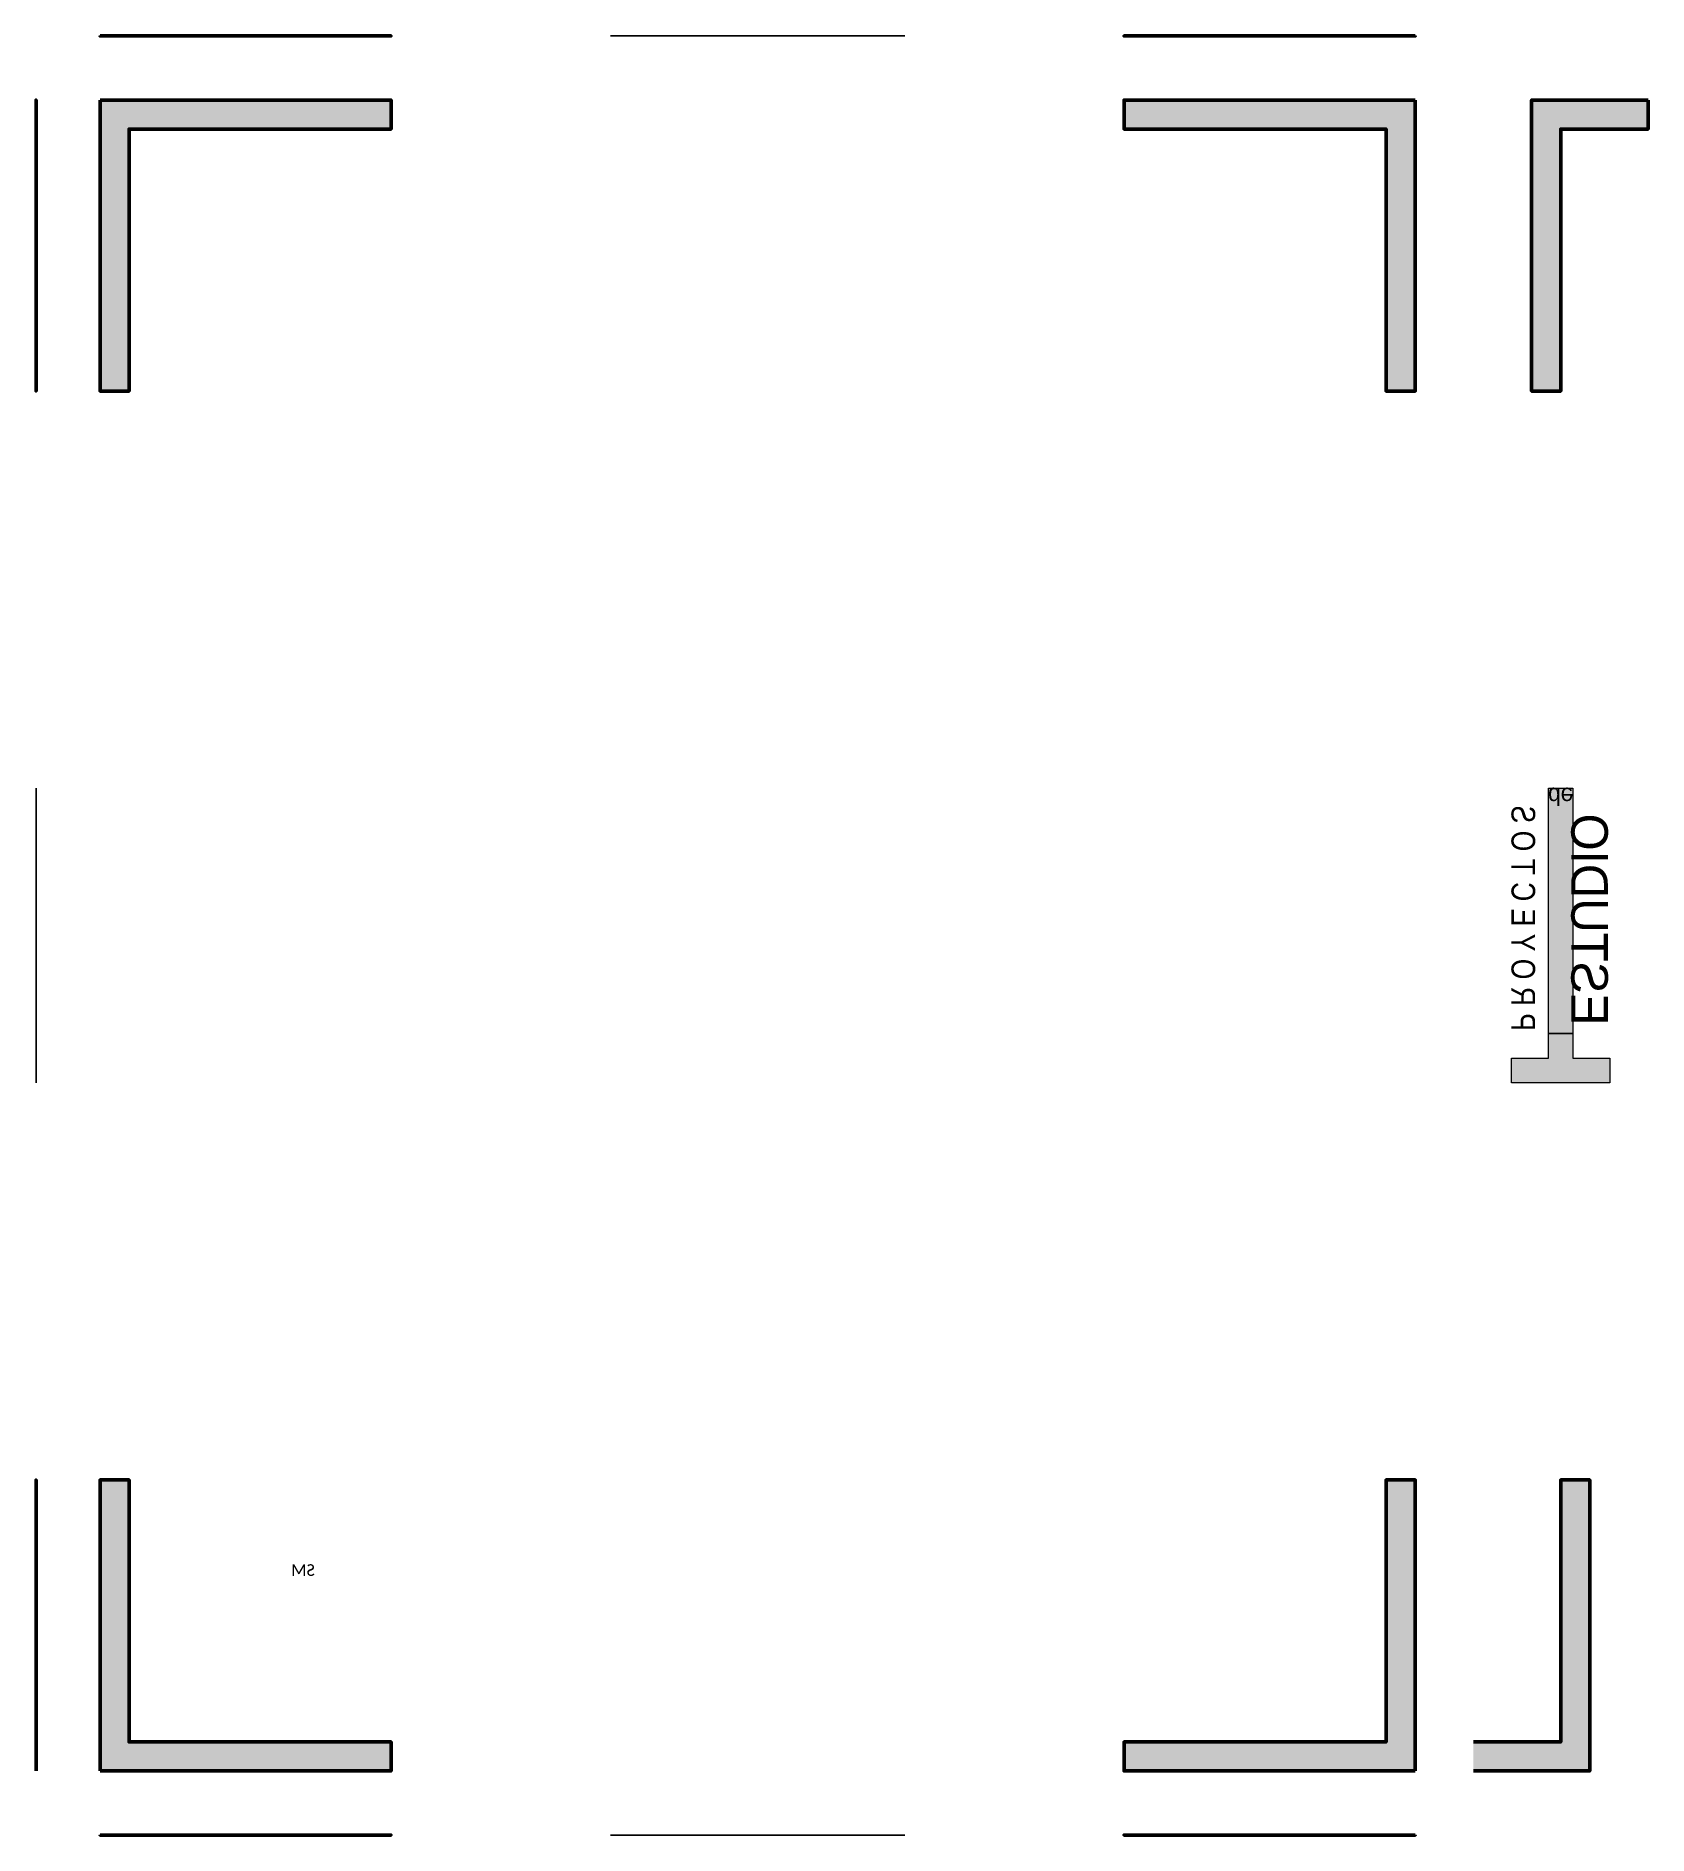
# Model space of a CAD drawing. Header units: metres. Extents: x -0.31 to 4.53, y -0.06 to 3.96.
# Drawn here: x 3.7849 to 4.0618, y 3.1751 to 3.4841 of the extents above; entities that cross this region are included whole.
import ezdxf
from ezdxf.enums import TextEntityAlignment as Align

# ---------------------------------------------------------------- set-up
doc = ezdxf.new("R2010")
doc.units = ezdxf.units.M
doc.layers.get('0').update_dxf_attribs({"color": 255, "plot": 0})
doc.layers.add('G-Title_layouts', color=7, linetype='Continuous', lineweight=50, true_color=0x323232)
doc.styles.add('CTDi Corporate', font='Skia.ttf')
doc.styles.get("Standard").update_dxf_attribs({"font": 'Candara.ttf'})

msp = doc.modelspace()

# ---------------------------------------------------------------- texts
at = {"layer": 'G-Title_layouts', "color": 30, "linetype": 'Continuous', "true_color": 0xfa7d00, "extrusion": (2.24964e-32, 1, 1.83697e-16), "style": 'CTDi Corporate', "width": 0.8375}
msp.add_text('P R O Y E C T O S', height=0.0040638, rotation=180, dxfattribs=at).set_placement((-3.91177, -0.00632, 3.48407), align=Align.BOTTOM_CENTER)
at = {"layer": 'G-Title_layouts', "color": 18, "linetype": 'Continuous', "true_color": 0x000000, "extrusion": (2.24964e-32, 1, 1.83697e-16), "style": 'CTDi Corporate', "width": 0.975}
msp.add_text('ESTUDIO', height=0.00628, rotation=180, dxfattribs=at).set_placement((-3.91156, -0.01593, 3.48407), align=Align.BOTTOM_CENTER)
at = {"layer": 'G-Title_layouts', "color": 7, "linetype": 'Continuous', "lineweight": 100, "true_color": 0xfefefe, "transparency": 33554687, "extrusion": (2.24964e-32, 1, 1.83697e-16), "style": 'CTDi Corporate', "width": 0.975}
msp.add_text('de', height=0.003002, rotation=270, dxfattribs=at).set_placement((-3.93511, -0.016, 3.48407), align=Align.BOTTOM_CENTER)
at = {"layer": 'G-Title_layouts', "color": 7, "linetype": 'Continuous', "lineweight": 100, "true_color": 0xfefefe, "transparency": 33554687, "extrusion": (-1.22465e-16, 0, -1), "style": 'CTDi Corporate', "width": 0.975}
msp.add_text('de', height=0.003002, rotation=180, dxfattribs=at).set_placement((-4.04677, 3.35586, 0.032), align=Align.BOTTOM_CENTER)
at = {"layer": 'G-Title_layouts', "color": 30, "linetype": 'Continuous', "true_color": 0xfa7d00, "extrusion": (-1.22465e-16, 0, -1), "style": 'CTDi Corporate', "width": 0.8375}
msp.add_text('P R O Y E C T O S', height=0.0040638, rotation=90, dxfattribs=at).set_placement((-4.03709, 3.33253, 0.032), align=Align.BOTTOM_CENTER)
at = {"layer": 'G-Title_layouts', "color": 18, "linetype": 'Continuous', "true_color": 0x000000, "extrusion": (-1.22465e-16, 0, -1), "style": 'CTDi Corporate', "width": 0.975}
msp.add_text('ESTUDIO', height=0.00628, rotation=90, dxfattribs=at).set_placement((-4.0467, 3.33232, 0.032), align=Align.BOTTOM_CENTER)
at = {"layer": 'G-Title_layouts', "color": 30, "linetype": 'Continuous', "true_color": 0xfa7d00, "extrusion": (-1, 0, 6.12323e-17), "style": 'CTDi Corporate', "width": 0.8375}
msp.add_text('P R O Y E C T O S', height=0.0040638, dxfattribs=at).set_placement((-3.32662, -0.02568, -3.78487), align=Align.BOTTOM_CENTER)
at = {"layer": 'G-Title_layouts', "color": 18, "linetype": 'Continuous', "true_color": 0x000000, "extrusion": (-1, 0, 6.12323e-17), "style": 'CTDi Corporate', "width": 0.975}
msp.add_text('ESTUDIO', height=0.00628, dxfattribs=at).set_placement((-3.32683, -0.01607, -3.78487), align=Align.BOTTOM_CENTER)
at = {"layer": 'G-Title_layouts', "color": 7, "linetype": 'Continuous', "lineweight": 100, "true_color": 0xfefefe, "transparency": 33554687, "extrusion": (-1, 0, 6.12323e-17), "style": 'CTDi Corporate', "width": 0.975}
msp.add_text('de', height=0.003002, rotation=90, dxfattribs=at).set_placement((-3.30328, -0.016, -3.78487), align=Align.BOTTOM_CENTER)
at = {"layer": 'G-Title_layouts', "linetype": 'Continuous', "lineweight": 5, "extrusion": (-1.22465e-16, 0, -1)}
msp.add_text('SM', height=0.002, dxfattribs=at).set_placement((-3.83279, 3.22158, 0.032), align=Align.TOP_LEFT)
at = {"layer": 'G-Title_layouts', "color": 7, "linetype": 'Continuous', "lineweight": 100, "true_color": 0xfefefe, "transparency": 33554687, "extrusion": (-7.4988e-33, -1, -6.12323e-17), "style": 'CTDi Corporate', "width": 0.975}
msp.add_text('de', height=0.003002, rotation=270, dxfattribs=at).set_placement((3.88252, -0.016, -3.17507), align=Align.BOTTOM_CENTER)
at = {"layer": 'G-Title_layouts', "color": 30, "linetype": 'Continuous', "true_color": 0xfa7d00, "extrusion": (-7.4988e-33, -1, -6.12323e-17), "style": 'CTDi Corporate', "width": 0.8375}
msp.add_text('P R O Y E C T O S', height=0.0040638, rotation=180, dxfattribs=at).set_placement((3.90586, -0.00632, -3.17507), align=Align.BOTTOM_CENTER)
at = {"layer": 'G-Title_layouts', "color": 18, "linetype": 'Continuous', "true_color": 0x000000, "extrusion": (-7.4988e-33, -1, -6.12323e-17), "style": 'CTDi Corporate', "width": 0.975}
msp.add_text('ESTUDIO', height=0.00628, rotation=180, dxfattribs=at).set_placement((3.90607, -0.01593, -3.17507), align=Align.BOTTOM_CENTER)

# ---------------------------------------------------------------- hatches: boundary and pattern name
at = {"true_color": 0x000000, "extrusion": (2.24964e-32, 1, 1.83697e-16)}
h = msp.add_hatch(color=18, dxfattribs=at)
h.dxf.hatch_style = 1
h.paths.add_polyline_path([(-3.80087, -0.016), (-3.80087, -0.031), (-3.79587, -0.031), (-3.79587, -0.011), (-3.84587, -0.011), (-3.84587, -0.016)])
h = msp.add_hatch(color=18, dxfattribs=at)
h.dxf.hatch_style = 1
h.paths.add_polyline_path([(-4.01677, -0.016), (-4.01677, -0.001), (-4.02177, -0.001), (-4.02177, -0.021), (-3.97177, -0.021), (-3.97177, -0.016)])
at = {"true_color": 0x000000, "extrusion": (-1, 0, 6.12323e-17)}
h = msp.add_hatch(color=18, dxfattribs=at)
h.dxf.hatch_style = 1
h.paths.add_polyline_path([(-3.46807, -0.016), (-3.42307, -0.016), (-3.42307, -0.011), (-3.47307, -0.011), (-3.47307, -0.031), (-3.46807, -0.031)])
at = {"true_color": 0x000000}
h = msp.add_hatch(color=18, dxfattribs=at)
h.dxf.hatch_style = 1
h.paths.add_polyline_path([(3.80087, 3.46807), (3.84587, 3.46807), (3.84587, 3.47307), (3.79587, 3.47307), (3.79587, 3.42307), (3.80087, 3.42307)])
at = {"true_color": 0x000000, "extrusion": (-1.22465e-16, 0, -1)}
h = msp.add_hatch(color=18, dxfattribs=at)
h.dxf.hatch_style = 1
h.paths.add_polyline_path([(-3.97177, 3.46807), (-3.97177, 3.47307), (-4.02177, 3.47307), (-4.02177, 3.42307), (-4.01677, 3.42307), (-4.01677, 3.46807)])
h = msp.add_hatch(color=18, dxfattribs=at)
h.dxf.hatch_style = 1
h.paths.add_polyline_path([(-4.04677, 3.46807), (-4.04677, 3.42307), (-4.04177, 3.42307), (-4.04177, 3.47307), (-4.06177, 3.47307), (-4.06177, 3.46807)])
at = {"true_color": 0x000000, "extrusion": (-1, 0, 6.12323e-17)}
h = msp.add_hatch(color=18, dxfattribs=at)
h.dxf.hatch_style = 1
h.paths.add_polyline_path([(-3.19107, -0.016), (-3.23607, -0.016), (-3.23607, -0.021), (-3.18607, -0.021), (-3.18607, -0.001), (-3.19107, -0.001)])
at = {"true_color": 0x000000, "extrusion": (-1.22465e-16, 0, -1)}
h = msp.add_hatch(color=18, dxfattribs=at)
h.dxf.hatch_style = 1
h.paths.add_polyline_path([(-3.79587, 3.18607), (-3.79587, 3.23607), (-3.80087, 3.23607), (-3.80087, 3.19107), (-3.84587, 3.19107), (-3.84587, 3.18607)])
at = {"true_color": 0x000000}
h = msp.add_hatch(color=18, dxfattribs=at)
h.dxf.hatch_style = 1
h.paths.add_polyline_path([(3.97177, 3.19107), (3.97177, 3.18607), (4.02177, 3.18607), (4.02177, 3.23607), (4.01677, 3.23607), (4.01677, 3.19107)])
at = {"true_color": 0x000000, "extrusion": (-1.22465e-16, 0, -1)}
h = msp.add_hatch(color=18, dxfattribs=at)
h.dxf.hatch_style = 1
h.paths.add_polyline_path([(-4.04677, 3.19107), (-4.04677, 3.23607), (-4.05177, 3.23607), (-4.05177, 3.18607), (-4.03177, 3.18607), (-4.03177, 3.19107)])
at = {"true_color": 0x000000, "extrusion": (-7.4988e-33, -1, -6.12323e-17)}
h = msp.add_hatch(color=18, dxfattribs=at)
h.dxf.hatch_style = 1
h.paths.add_polyline_path([(3.80087, -0.016), (3.80087, -0.001), (3.79587, -0.001), (3.79587, -0.021), (3.84587, -0.021), (3.84587, -0.016)])
h = msp.add_hatch(color=18, dxfattribs=at)
h.dxf.hatch_style = 1
h.paths.add_polyline_path([(4.01677, -0.016), (4.01677, -0.031), (4.02177, -0.031), (4.02177, -0.011), (3.97177, -0.011), (3.97177, -0.016)])
at = {"layer": 'G-Title_layouts', "linetype": 'Continuous', "true_color": 0xfa7d00, "extrusion": (2.24964e-32, 1, 1.83697e-16)}
h = msp.add_hatch(color=30, dxfattribs=at)
h.dxf.hatch_style = 1
h.paths.add_polyline_path([(-3.88775, -0.01811), (-3.88775, -0.02443), (-3.88353, -0.02443), (-3.88353, -0.00757), (-3.88775, -0.00757), (-3.88775, -0.01389), (-3.89196, -0.01389), (-3.89196, -0.01811)])
at = {"layer": 'G-Title_layouts', "linetype": 'Continuous', "lineweight": 15, "true_color": 0x000000, "extrusion": (2.24964e-32, 1, 1.83697e-16)}
h = msp.add_hatch(color=18, dxfattribs=at)
h.dxf.hatch_style = 1
h.paths.add_polyline_path([(-3.9341, -0.01811), (-3.89196, -0.01811), (-3.89196, -0.01389), (-3.9341, -0.01389)])
at = {"layer": 'G-Title_layouts', "linetype": 'Continuous', "true_color": 0xfa7d00, "extrusion": (-1, 0, 6.12323e-17)}
h = msp.add_hatch(color=30, dxfattribs=at)
h.dxf.hatch_style = 1
h.paths.add_polyline_path([(-3.35064, -0.01389), (-3.35064, -0.00757), (-3.35485, -0.00757), (-3.35485, -0.02443), (-3.35064, -0.02443), (-3.35064, -0.01811), (-3.34643, -0.01811), (-3.34643, -0.01389)])
at = {"layer": 'G-Title_layouts', "linetype": 'Continuous', "lineweight": 15, "true_color": 0x000000, "extrusion": (-1.22465e-16, 0, -1)}
h = msp.add_hatch(color=18, dxfattribs=at)
h.dxf.hatch_style = 1
h.paths.add_polyline_path([(-4.04887, 3.35485), (-4.04887, 3.31272), (-4.04466, 3.31272), (-4.04466, 3.35485)])
at = {"layer": 'G-Title_layouts', "linetype": 'Continuous', "lineweight": 15, "true_color": 0x000000, "extrusion": (-1, 0, 6.12323e-17)}
h = msp.add_hatch(color=18, dxfattribs=at)
h.dxf.hatch_style = 1
h.paths.add_polyline_path([(-3.30429, -0.01389), (-3.34643, -0.01389), (-3.34643, -0.01811), (-3.30429, -0.01811)])
at = {"layer": 'G-Title_layouts', "linetype": 'Continuous', "true_color": 0xfa7d00, "extrusion": (-1.22465e-16, 0, -1)}
h = msp.add_hatch(color=30, dxfattribs=at)
h.dxf.hatch_style = 1
h.paths.add_polyline_path([(-4.04887, 3.3085), (-4.05519, 3.3085), (-4.05519, 3.30429), (-4.03834, 3.30429), (-4.03834, 3.3085), (-4.04466, 3.3085), (-4.04466, 3.31272), (-4.04887, 3.31272)])
at = {"layer": 'G-Title_layouts', "linetype": 'Continuous', "lineweight": 15, "true_color": 0x000000, "extrusion": (-7.4988e-33, -1, -6.12323e-17)}
h = msp.add_hatch(color=18, dxfattribs=at)
h.dxf.hatch_style = 1
h.paths.add_polyline_path([(3.88353, -0.01811), (3.92567, -0.01811), (3.92567, -0.01389), (3.88353, -0.01389)])
at = {"layer": 'G-Title_layouts', "linetype": 'Continuous', "true_color": 0xfa7d00, "extrusion": (-7.4988e-33, -1, -6.12323e-17)}
h = msp.add_hatch(color=30, dxfattribs=at)
h.dxf.hatch_style = 1
h.paths.add_polyline_path([(3.92989, -0.01811), (3.92989, -0.02443), (3.9341, -0.02443), (3.9341, -0.00757), (3.92989, -0.00757), (3.92989, -0.01389), (3.92567, -0.01389), (3.92567, -0.01811)])

# ---------------------------------------------------------------- linework, layer by layer
at = {"layer": 'G-Title_layouts', "color": 18, "true_color": 0x000000, "extrusion": (2.24964e-32, 1, 1.83697e-16), "elevation": 3.48407}
for points in [[(-3.80087, -0.031), (-3.80087, -0.016), (-3.84587, -0.016), (-3.84587, -0.011), (-3.79587, -0.011), (-3.79587, -0.031)], [(-4.01677, -0.001), (-4.01677, -0.016), (-3.97177, -0.016), (-3.97177, -0.021), (-4.02177, -0.021), (-4.02177, -0.001)]]:
    msp.add_lwpolyline(points, dxfattribs=at)
at = {"layer": 'G-Title_layouts', "linetype": 'Continuous', "lineweight": 15, "extrusion": (2.24964e-32, 1, 1.83697e-16), "elevation": 3.48407}
for points in [[(-3.89196, -0.01811), (-3.88775, -0.01811), (-3.88775, -0.02443), (-3.88353, -0.02443), (-3.88353, -0.00757), (-3.88775, -0.00757), (-3.88775, -0.01389), (-3.89196, -0.01389)], [(-3.9341, -0.01811), (-3.89196, -0.01811), (-3.89196, -0.01389), (-3.9341, -0.01389)]]:
    msp.add_lwpolyline(points, close=True, dxfattribs=at)
at = {"layer": 'G-Title_layouts', "color": 18, "true_color": 0x000000, "extrusion": (-1, 0, 6.12323e-17), "elevation": -3.78487}
for points in [[(-3.47307, -0.031), (-3.47307, -0.011), (-3.42307, -0.011), (-3.42307, -0.016), (-3.46807, -0.016), (-3.46807, -0.031)], [(-3.18607, -0.001), (-3.18607, -0.021), (-3.23607, -0.021), (-3.23607, -0.016), (-3.19107, -0.016), (-3.19107, -0.001)]]:
    msp.add_lwpolyline(points, dxfattribs=at)
at = {"layer": 'G-Title_layouts', "color": 18, "true_color": 0x000000}
for points in [[(3.79587, 3.47307), (3.84587, 3.47307), (3.84587, 3.46807), (3.80087, 3.46807), (3.80087, 3.42307), (3.79587, 3.42307)], [(4.02177, 3.18607), (4.02177, 3.23607), (4.01677, 3.23607), (4.01677, 3.19107), (3.97177, 3.19107), (3.97177, 3.18607)]]:
    msp.add_lwpolyline(points, close=True, dxfattribs=at)
at = {"layer": 'G-Title_layouts', "color": 18, "true_color": 0x000000, "extrusion": (-1.22465e-16, 0, -1), "elevation": 0.032}
for points in [[(-4.02177, 3.47307), (-3.97177, 3.47307), (-3.97177, 3.46807), (-4.01677, 3.46807), (-4.01677, 3.42307), (-4.02177, 3.42307)], [(-4.06177, 3.47307), (-4.04177, 3.47307), (-4.04177, 3.42307), (-4.04677, 3.42307), (-4.04677, 3.46807), (-4.06177, 3.46807)], [(-3.79587, 3.18607), (-3.84587, 3.18607), (-3.84587, 3.19107), (-3.80087, 3.19107), (-3.80087, 3.23607), (-3.79587, 3.23607)]]:
    msp.add_lwpolyline(points, close=True, dxfattribs=at)
at = {"layer": 'G-Title_layouts', "linetype": 'Continuous', "lineweight": 15, "extrusion": (-1, 0, 6.12323e-17), "elevation": -3.78487}
for points in [[(-3.34643, -0.01389), (-3.35064, -0.01389), (-3.35064, -0.00757), (-3.35485, -0.00757), (-3.35485, -0.02443), (-3.35064, -0.02443), (-3.35064, -0.01811), (-3.34643, -0.01811)], [(-3.30429, -0.01389), (-3.34643, -0.01389), (-3.34643, -0.01811), (-3.30429, -0.01811)]]:
    msp.add_lwpolyline(points, close=True, dxfattribs=at)
at = {"layer": 'G-Title_layouts', "linetype": 'Continuous', "lineweight": 15, "extrusion": (-1.22465e-16, 0, -1), "elevation": 0.032}
for points in [[(-4.04887, 3.35485), (-4.04887, 3.31272), (-4.04466, 3.31272), (-4.04466, 3.35485)], [(-4.04887, 3.31272), (-4.04887, 3.3085), (-4.05519, 3.3085), (-4.05519, 3.30429), (-4.03834, 3.30429), (-4.03834, 3.3085), (-4.04466, 3.3085), (-4.04466, 3.31272)]]:
    msp.add_lwpolyline(points, close=True, dxfattribs=at)
at = {"layer": 'G-Title_layouts', "color": 18, "true_color": 0x000000, "extrusion": (-1.22465e-16, 0, -1), "elevation": 0.032}
msp.add_lwpolyline([(-4.03177, 3.18607), (-4.05177, 3.18607), (-4.05177, 3.23607), (-4.04677, 3.23607), (-4.04677, 3.19107), (-4.03177, 3.19107)], dxfattribs=at)
at = {"layer": 'G-Title_layouts', "color": 18, "true_color": 0x000000, "extrusion": (-7.4988e-33, -1, -6.12323e-17), "elevation": -3.17507}
for points in [[(3.80087, -0.001), (3.80087, -0.016), (3.84587, -0.016), (3.84587, -0.021), (3.79587, -0.021), (3.79587, -0.001)], [(4.01677, -0.031), (4.01677, -0.016), (3.97177, -0.016), (3.97177, -0.011), (4.02177, -0.011), (4.02177, -0.031)]]:
    msp.add_lwpolyline(points, dxfattribs=at)
at = {"layer": 'G-Title_layouts', "linetype": 'Continuous', "lineweight": 15, "extrusion": (-7.4988e-33, -1, -6.12323e-17), "elevation": -3.17507}
for points in [[(3.88353, -0.01811), (3.92567, -0.01811), (3.92567, -0.01389), (3.88353, -0.01389)], [(3.92567, -0.01811), (3.92989, -0.01811), (3.92989, -0.02443), (3.9341, -0.02443), (3.9341, -0.00757), (3.92989, -0.00757), (3.92989, -0.01389), (3.92567, -0.01389)]]:
    msp.add_lwpolyline(points, close=True, dxfattribs=at)

msp.set_redraw_order([(e.dxf.handle, doc.entitydb.next_handle()) for e in msp.query("TEXT MTEXT ATTDEF DIMENSION ARC_DIMENSION")])  # texts and dimensions are drawn at this point

doc.saveas('drawing.dxf')
